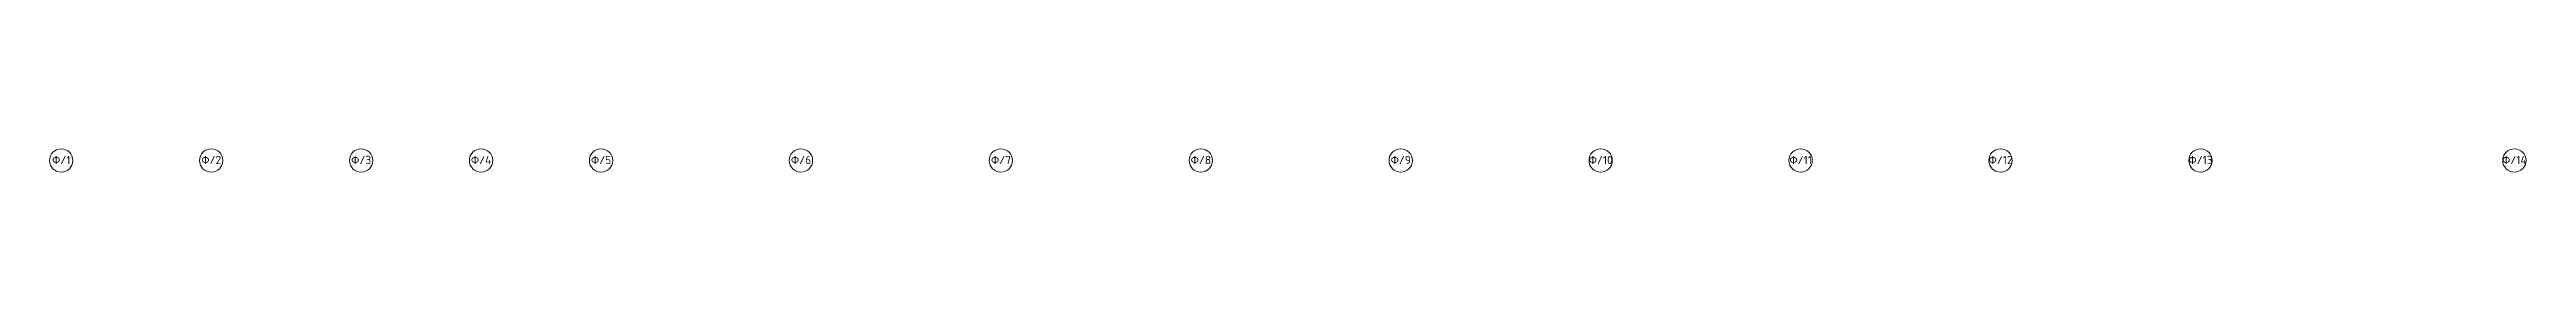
# Model space of a CAD drawing. Header units: millimetres. Extents: x -48494 to 268935, y -947 to 18430.
# Drawn here: x -350 to 73983, y -947 to -247 of the extents above; entities that cross this region are included whole.
import ezdxf

# ---------------------------------------------------------------- set-up
doc = ezdxf.new("R2010")
doc.units = ezdxf.units.MM
doc.layers.add('НАДПИСИ', color=11, linetype='Continuous', lineweight=13)
doc.styles.add('ОСК', font='isocpeur.ttf')

msp = doc.modelspace()

# ---------------------------------------------------------------- texts
at = {"layer": 'НАДПИСИ', "char_height": 250, "width": 2000, "attachment_point": 5, "style": 'ОСК'}
for s, insert in [('Ф/1', (2.7, -582.5)), ('Ф/2', (4502.7, -582.5)), ('Ф/3', (9002.7, -582.5)), ('Ф/4', (12602.7, -582.5)), ('Ф/5', (16202.7, -582.5)), ('Ф/6', (22202.7, -582.5)), ('Ф/7', (28202.7, -582.5)), ('Ф/8', (34202.7, -582.5)), ('Ф/9', (40202.7, -582.5)), ('Ф/10', (46202.7, -582.5)), ('Ф/11', (52202.7, -582.5)), ('Ф/12', (58202.7, -582.5)), ('Ф/13', (64202.7, -582.5)), ('Ф/14', (73622.7, -582.5))]:
    msp.add_mtext(s, dxfattribs=dict(at, insert=insert))

# ---------------------------------------------------------------- linework, layer by layer
at = {"layer": 'НАДПИСИ'}
for centre in [(0, -597.2), (4500, -597.2), (9000, -597.2), (12600, -597.2), (16200, -597.2), (22200, -597.2), (28200, -597.2), (34200, -597.2), (40200, -597.2), (46200, -597.2), (52200, -597.2), (58200, -597.2), (64200, -597.2), (73620, -597.2)]:
    msp.add_circle(centre, 350, dxfattribs=at)

msp.set_redraw_order([(e.dxf.handle, doc.entitydb.next_handle()) for e in msp.query("TEXT MTEXT ATTDEF DIMENSION ARC_DIMENSION")])  # texts and dimensions are drawn at this point

doc.saveas('drawing.dxf')
